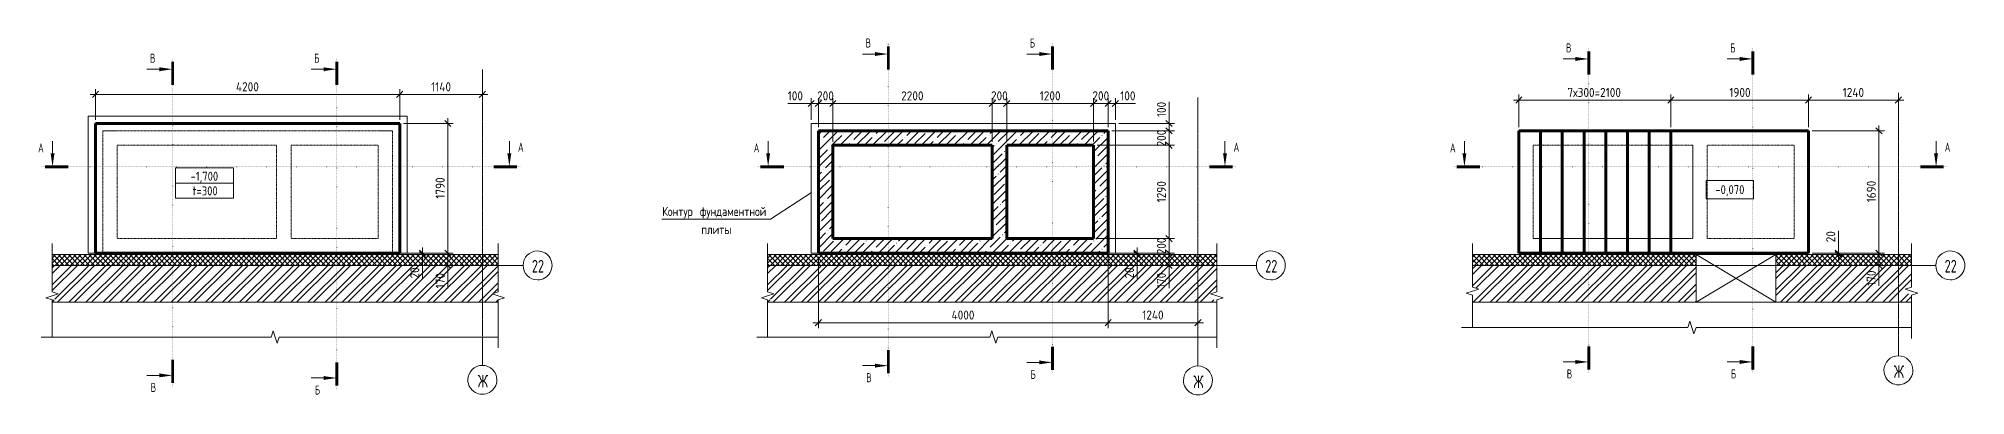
# Model space of a CAD drawing. Header units: millimetres. Extents: x -35166 to 26009, y -4005 to 79300.
# Drawn here: x -35166 to -8568, y 74367 to 79300 of the extents above.
import ezdxf

# ---------------------------------------------------------------- set-up
doc = ezdxf.new("R2010")
doc.units = ezdxf.units.MM
for name, pattern in [('01 Штриховая _4 мм_', [6, 3.5, -2.5]), ('02 Штрихпунктирная _20 мм_', [25, 20, -2.5, 0, -2.5]), ('04 Пунктир 10мм', [10, 0, -10])]:
    doc.linetypes.add(name, pattern=pattern)
for name, color, linetype, lineweight in [('AA_Dim', 7, 'Continuous', 9), ('AA_Dim-50', 7, 'Continuous', 9), ('AA_Oformlenie', 7, 'Continuous', 9), ('AA_Razrez', 7, 'Continuous', 9), ('AA_Vinoska', 7, 'Continuous', 9), ('AA_Visotnaya otmetka', 7, 'Continuous', 9), ('AF_Stena', 7, 'Continuous', 9), ('Оси', 7, 'Continuous', 9)]:
    doc.layers.add(name, color=color, linetype=linetype, lineweight=lineweight)
for name, color, linetype, lineweight, true_color in [('AF_Okno', 7, 'Continuous', 20, 0xff9d3c), ('AF_Perekritie', 7, 'Continuous', 60, 0x006a35), ('AF_Perekritie_Опалубка', 7, 'Continuous', 60, 0x006a35), ('AF_Stena_Опалубка', 7, 'Continuous', 20, 0x0063c6), ('KR_Fundament', 7, 'Continuous', 20, 0x804000)]:
    doc.layers.add(name, color=color, linetype=linetype, lineweight=lineweight, true_color=true_color)
doc.styles.add('GOST Common', font='GOST_Common.ttf', dxfattribs={"width": 0.85, "height": 125})
doc.styles.add('ISOCPEUR', font='isocpeur.TTF', dxfattribs={"width": 0.7, "height": 125})
doc.styles.add('ISOCPEUR_1', font='isocpeur.TTF', dxfattribs={"width": 0.9, "height": 125})
doc.styles.add('ISOCPEUR_2', font='isocpeur.TTF', dxfattribs={"width": 0.85, "height": 125})
doc.styles.add('ISOCPEUR_3', font='isocpeur.TTF', dxfattribs={"width": 0.7, "height": 175})
doc.dimstyles.new('00_Точн_3_знака__прозр_', dxfattribs={"dimscale": 304.8, "dimtxt": 125.344371, "dimasz": 0.278871, "dimexe": 0.246063, "dimexo": 0.164042, "dimgap": 0.016404, "dimtad": 1, "dimdec": 3, "dimrnd": 0.001, "dimdsep": 46, "dimtxsty": 'ISOCPEUR_1', "dimblk1": 'OBLIQUE', "dimblk2": 'OBLIQUE', "dimsah": 1, "dimcen": 0.09, "dimdle": 0.246063, "dimazin": 0, "dimtfac": 1, "dimtdec": 4, "dimtix": 1, "dimtmove": 1, "dimatfit": 3, "dimfxl": 1, "dimtvp": 1, "dimtolj": 1, "dimtzin": 0, "dimlwd": 18, "dimlwe": 18, "dimarcsym": 2})
doc.dimstyles.new('00_Точн_3_знака__прозр__1', dxfattribs={"dimscale": 304.8, "dimtxt": 125.344371, "dimasz": 0.278871, "dimexe": 0.246063, "dimexo": 0.164042, "dimgap": 0.016404, "dimtad": 1, "dimdec": 3, "dimrnd": 0.001, "dimdsep": 46, "dimtxsty": 'ISOCPEUR_1', "dimblk1": 'OBLIQUE', "dimblk2": 'OBLIQUE', "dimsah": 1, "dimcen": 0.09, "dimdle": 0.246063, "dimazin": 0, "dimtfac": 1, "dimtdec": 4, "dimtix": 1, "dimtmove": 0, "dimatfit": 3, "dimfxl": 1, "dimtvp": 1, "dimtolj": 1, "dimtzin": 0, "dimlwd": 18, "dimlwe": 18, "dimarcsym": 2})
pattern_1 = [(45, (-54556.73, 0), (-112.2532, 112.2532), []), (45, (-54444.48, 0), (-112.2532, 112.2532), [198.438, -39.688, 1.676, -38.011])]

msp = doc.modelspace()

# ---------------------------------------------------------------- texts
at = {"layer": 'AA_Razrez', "char_height": 125, "attachment_point": 1, "style": 'ISOCPEUR'}
for s, insert, width in [('\\fISOCPEUR|b0|i0|c204|p34|;\\W.7;В', (-23748.9193, 79299.8289), 84.177187), ('\\fISOCPEUR|b0|i0|c204|p34|;\\W.7;Б', (-21482.9535, 79299.8289), 84.177187), ('\\fISOCPEUR|b0|i0|c204|p34|;\\W.7;В', (-33627.0835, 79090.2454), 84.177187), ('\\fISOCPEUR|b0|i0|c204|p34|;\\W.7;Б', (-31361.1176, 79090.2454), 84.177187), ('\\fISOCPEUR|b0|i0|c204|p34|;\\W.7;В', (-14080.1588, 79232.5509), 84.177187), ('\\fISOCPEUR|b0|i0|c204|p34|;\\W.7;Б', (-11814.193, 79232.5509), 84.177187), ('\\fISOCPEUR|b0|i0|c204|p34|;\\W.7;А', (-35172.6287, 77850.2412), 95.400812), ('\\fISOCPEUR|b0|i0|c204|p34|;\\W.7;А', (-28548.5559, 77859.8283), 95.400812), ('\\fISOCPEUR|b0|i0|c204|p34|;\\W.7;А', (-25294.4646, 77850.2412), 95.400812), ('\\fISOCPEUR|b0|i0|c204|p34|;\\W.7;А', (-18670.3918, 77859.8283), 95.400812), ('\\fISOCPEUR|b0|i0|c204|p34|;\\W.7;А', (-15683.5167, 77850.2412), 95.400812), ('\\fISOCPEUR|b0|i0|c204|p34|;\\W.7;А', (-8854.3634, 77859.8283), 95.400812), ('\\fISOCPEUR|b0|i0|c204|p34|;\\W.7;В', (-33617.4964, 74540.515), 84.177187), ('\\fISOCPEUR|b0|i0|c204|p34|;\\W.7;Б', (-31351.5305, 74505.1387), 84.177187), ('\\fISOCPEUR|b0|i0|c204|p34|;\\W.7;В', (-23739.3323, 74675.44), 84.177187), ('\\fISOCPEUR|b0|i0|c204|p34|;\\W.7;Б', (-21473.3664, 74720.5124), 84.177187), ('\\fISOCPEUR|b0|i0|c204|p34|;\\W.7;В', (-14070.5718, 74727.0044), 84.177187), ('\\fISOCPEUR|b0|i0|c204|p34|;\\W.7;Б', (-11804.6059, 74727.0044), 84.177187)]:
    msp.add_mtext(s, dxfattribs=dict(at, insert=insert, width=width))
at = {"layer": 'AA_Vinoska', "char_height": 125, "attachment_point": 1}
for s, insert, width, style in [('-1,700', (-33068.2533, 77458.9434), 477.004062, 'ISOCPEUR_2'), ('t=300', (-33039.8783, 77257.0996), 446.339516, 'ISOCPEUR_2'), ('Контур', (-26556.8757, 76972.3692), 586.033562, 'GOST Common'), ('\\fGOST Common|b0|i0|c204|p34|;\\W.85; ', (-26073.3496, 76972.3692), 44.293234, 'GOST Common'), ('фундаментной', (-26036.8041, 76972.3692), 1172.067125, 'GOST Common'), ('плиты', (-26017.1257, 76722.3692), 494.039922, 'GOST Common')]:
    msp.add_mtext(s, dxfattribs=dict(at, insert=insert, width=width, style=style))
at = {"layer": 'AA_Visotnaya otmetka', "color": 7, "true_color": 0xffffff, "insert": (-12020.1598, 77273.986), "char_height": 125, "width": 479.798668, "attachment_point": 1, "line_spacing_factor": 1.135194, "style": 'ISOCPEUR_2'}
msp.add_mtext('-0,070', dxfattribs=at)
at = {"layer": 'Оси', "char_height": 175, "attachment_point": 1, "style": 'ISOCPEUR_3'}
for s, insert, width in [('22', (-28356.1852, 76241.257), 207.637062), ('22', (-18233.9324, 76241.257), 207.637062), ('22', (-8854.5032, 76241.257), 207.637062), ('\\fISOCPEUR|b0|i0|c204|p34|;\\W.7;Ж', (-9556.7717, 74783.267), 148.713031), ('\\fISOCPEUR|b0|i0|c204|p34|;\\W.7;Ж', (-29103.6963, 74651.7402), 148.713031), ('\\fISOCPEUR|b0|i0|c204|p34|;\\W.7;Ж', (-19225.5322, 74644.3115), 148.713031)]:
    msp.add_mtext(s, dxfattribs=dict(at, insert=insert, width=width))

# ---------------------------------------------------------------- blocks, each defined once
blk = doc.blocks.new('011_ЛинияОбрыва _ЭлУзла_Линия_ - Тип 1-3864714-План ФПм на отм_ -1_700 Опл')
at = {"layer": 'AA_Oformlenie'}
for p, q in [((0, 0), (514, 0)), ((625, 0), (1138, 0))]:
    blk.add_line(p, q, dxfattribs=at)
blk = doc.blocks.new('011_ЛинияОбрыва _ЭлУзла_Линия_ - Тип 1-3864914-План ФПм на отм_ -1_700 Опл')
at = {"layer": 'AA_Oformlenie'}
for p, q in [((0, 0), (3025, 0)), ((3136, 0), (6160, 0))]:
    blk.add_line(p, q, dxfattribs=at)
blk = doc.blocks.new('011_ЛинияОбрыва _ЭлУзла_Линия_ - Тип 1-3864824-План ФПм на отм_ -1_700 Опл')
at = {"layer": 'AA_Oformlenie'}
for p, q in [((0, 0), (514, 0)), ((625, 0), (1138, 0))]:
    blk.add_line(p, q, dxfattribs=at)
blk = doc.blocks.new('011_ЛинияОбрыва _ЭлУзла_Линия_ - Тип 1-3863810-План СТм на отм_ -1_700 Опл')
at = {"layer": 'AA_Oformlenie'}
for p, q in [((0, 0), (515, 0)), ((626, 0), (1140, 0))]:
    blk.add_line(p, q, dxfattribs=at)
blk = doc.blocks.new('011_ЛинияОбрыва _ЭлУзла_Линия_ - Тип 1-3863782-План СТм на отм_ -1_700 Опл')
at = {"layer": 'AA_Oformlenie'}
for p, q in [((0, 0), (3065, 0)), ((3176, 0), (6200, 0))]:
    blk.add_line(p, q, dxfattribs=at)
blk = doc.blocks.new('011_ЛинияОбрыва _ЭлУзла_Линия_ - Тип 1-3863862-План СТм на отм_ -1_700 Опл')
at = {"layer": 'AA_Oformlenie'}
for p, q in [((0, 0), (515, 0)), ((626, 0), (1140, 0))]:
    blk.add_line(p, q, dxfattribs=at)
blk = doc.blocks.new('231_Отверстие прямоугольное _Окно_Стена_ - Проем сущ_-3860310-План на отм_ 0_000 Опл')
at = {"layer": 'AA_Oformlenie', "lineweight": 20}
for p, q in [((675, 330), (-425, 330)), ((-425, 330), (-425, -330)), ((-425, -330), (-425, 330)), ((-425, 330), (675, 330)), ((675, -330), (-425, 330)), ((-425, -330), (675, 330)), ((675, -330), (675, 330)), ((675, -330), (675, 330)), ((-425, -330), (675, -330)), ((675, -330), (-425, -330))]:
    blk.add_line(p, q, dxfattribs=at)
at = {"layer": 'AF_Okno', "color": 7}
for p, q in [((-205, 330), (675, 330)), ((455, -330), (-425, -330))]:
    blk.add_line(p, q, dxfattribs=at)
blk = doc.blocks.new('Ktcnybwf - Лестница-3686718-План на отм_ 0_000 Опл')
at = {"layer": 'AF_Perekritie'}
for p, q in [((-34280, 78025), (-34080, 78025)), ((-34280, 76335), (-34280, 78025)), ((-32480, 78025), (-34080, 78025)), ((-33980, 76335), (-33980, 78025)), ((-33680, 76335), (-33680, 78025)), ((-33380, 76335), (-33380, 78025)), ((-33080, 76335), (-33080, 78025)), ((-32780, 76335), (-32780, 78025)), ((-32480, 78025), (-32180, 78025)), ((-32480, 78025), (-32480, 76335)), ((-32180, 78025), (-31880, 78025)), ((-32180, 76335), (-32180, 78025)), ((-34080, 76335), (-34280, 76335)), ((-34080, 76335), (-32480, 76335)), ((-32180, 76335), (-32480, 76335)), ((-31880, 76335), (-32180, 76335))]:
    blk.add_line(p, q, dxfattribs=at)
blk = doc.blocks.new('011_ЛинияОбрыва _ЭлУзла_Линия_ - Тип 1-3861421-План на отм_ 0_000 Опл')
at = {"layer": 'AA_Oformlenie'}
for p, q in [((0, 0), (449, 0)), ((561, 0), (1008, 0))]:
    blk.add_line(p, q, dxfattribs=at)
blk = doc.blocks.new('011_ЛинияОбрыва _ЭлУзла_Линия_ - Тип 1-3861239-План на отм_ 0_000 Опл')
at = {"layer": 'AA_Oformlenie'}
for p, q in [((0, 0), (2975, 0)), ((3086, 0), (6060, 0))]:
    blk.add_line(p, q, dxfattribs=at)
blk = doc.blocks.new('011_ЛинияОбрыва _ЭлУзла_Линия_ - Тип 1-3861461-План на отм_ 0_000 Опл')
at = {"layer": 'AA_Oformlenie'}
for p, q in [((0, 0), (449, 0)), ((561, 0), (1008, 0))]:
    blk.add_line(p, q, dxfattribs=at)
blk = doc.blocks.new('Разрез - Номер узла_ сзади-394133-План ФПм на отм_ -1_700 Опл')
at = {"layer": 'AA_Razrez'}
for points in [[(7.33, 0.4), (7.33, -0.39), (0.87, -0.39), (0.87, 0.4)], [(3.5, -3.53), (2.5, -3.53), (3, 0)]]:
    blk.add_hatch(color=256, dxfattribs=at).paths.add_polyline_path(points)
for p, q in [((2.5, -3.53), (3.5, -3.53)), ((3, -3), (3, -7.1))]:
    blk.add_line(p, q, dxfattribs=at)
blk = doc.blocks.new('Разрез - Номер узла_ спереди-394134-План ФПм на отм_ -1_700 Опл')
at = {"layer": 'AA_Razrez'}
for points in [[(7.33, 0.4), (7.33, -0.39), (0.87, -0.39), (0.87, 0.4)], [(3.5, -3.53), (2.5, -3.53), (3, 0)]]:
    blk.add_hatch(color=256, dxfattribs=at).paths.add_polyline_path(points)
for p, q in [((2.5, -3.53), (3.5, -3.53)), ((3, -3), (3, -7.1))]:
    blk.add_line(p, q, dxfattribs=at)
blk = doc.blocks.new('DIMBLOCK1-План ФПм на отм_ -1_700 Опл')
at = {"layer": 'AA_Dim-50', "color": 30, "lineweight": 30, "true_color": 0xff8000, "transparency": 16777216}
for p, q in [((-29517, 76335), (-29559, 76377)), ((-29517, 76165), (-29559, 76207)), ((-29517, 76335), (-29474, 76292)), ((-29517, 76165), (-29474, 76122))]:
    blk.add_line(p, q, dxfattribs=at)
at = {"layer": 'AA_Dim-50', "color": 30, "lineweight": 18, "true_color": 0xff8000, "transparency": 16777216}
for p, q in [((-30130, 76335), (-29442, 76335)), ((-29517, 76335), (-30130, 76335)), ((-29527, 76165), (-29442, 76165)), ((-29517, 76165), (-29527, 76165)), ((-29517, 76090), (-29517, 76335)), ((-29517, 76108), (-29517, 76250)), ((-29517, 75847), (-29517, 76108))]:
    blk.add_line(p, q, dxfattribs=at)
at = {"layer": 'AA_Dim-50', "color": 0, "lineweight": 18, "transparency": 16777216, "insert": (-29685, 75847), "char_height": 125, "width": 252.58, "attachment_point": 1, "rotation": 90, "line_spacing_factor": 1.135194, "style": 'ISOCPEUR_1'}
blk.add_mtext('170', dxfattribs=at)
blk = doc.blocks.new('_Oblique')
at = {"color": 0, "linetype": 'ByBlock', "lineweight": -2}
blk.add_line((-0.5, -0.5), (0.5, 0.5), dxfattribs=at)
blk = doc.blocks.new('DIMBLOCK2-План ФПм на отм_ -1_700 Опл')
at = {"layer": 'AA_Dim-50', "color": 30, "lineweight": 18, "true_color": 0xff8000, "transparency": 16777216}
for p, q in [((-30130, 78125), (-29442, 78125)), ((-29517, 78125), (-30130, 78125)), ((-29517, 76335), (-29517, 78200)), ((-30130, 76335), (-29442, 76335)), ((-29517, 76335), (-30130, 76335))]:
    blk.add_line(p, q, dxfattribs=at)
at = {"layer": 'AA_Dim-50', "color": 30, "lineweight": 30, "true_color": 0xff8000, "transparency": 16777216}
for p, q in [((-29517, 78125), (-29559, 78167)), ((-29517, 78125), (-29474, 78082)), ((-29517, 76335), (-29559, 76377)), ((-29517, 76335), (-29474, 76292))]:
    blk.add_line(p, q, dxfattribs=at)
at = {"layer": 'AA_Dim-50', "color": 0, "lineweight": 18, "transparency": 16777216, "insert": (-29685, 77086), "char_height": 125, "width": 346.23, "attachment_point": 1, "rotation": 90, "line_spacing_factor": 1.135194, "style": 'ISOCPEUR_1'}
blk.add_mtext('1790', dxfattribs=at)
blk = doc.blocks.new('DIMBLOCK3-План ФПм на отм_ -1_700 Опл')
at = {"layer": 'AA_Dim-50', "color": 30, "lineweight": 30, "true_color": 0xff8000, "transparency": 16777216}
for p, q in [((-30180, 78527), (-30223, 78485)), ((-30180, 78527), (-30138, 78570)), ((-29040, 78527), (-29083, 78485)), ((-29040, 78527), (-28998, 78570))]:
    blk.add_line(p, q, dxfattribs=at)
at = {"layer": 'AA_Dim-50', "color": 30, "lineweight": 18, "true_color": 0xff8000, "transparency": 16777216}
for p, q in [((-30180, 78175), (-30180, 78602)), ((-28965, 78527), (-30180, 78527)), ((-30180, 78527), (-30180, 78175)), ((-29040, 78517), (-29040, 78602)), ((-29040, 78527), (-29040, 78517))]:
    blk.add_line(p, q, dxfattribs=at)
at = {"layer": 'AA_Dim-50', "color": 0, "lineweight": 18, "transparency": 16777216, "insert": (-29747, 78695), "char_height": 125, "width": 329.21, "attachment_point": 1, "line_spacing_factor": 1.135194, "style": 'ISOCPEUR_1'}
blk.add_mtext('1140', dxfattribs=at)
blk = doc.blocks.new('DIMBLOCK4-План ФПм на отм_ -1_700 Опл')
at = {"layer": 'AA_Dim-50', "color": 30, "lineweight": 18, "true_color": 0xff8000, "transparency": 16777216}
for p, q in [((-30180, 78527), (-34455, 78527)), ((-34380, 78175), (-34380, 78602)), ((-34380, 78527), (-34380, 78175)), ((-30180, 78175), (-30180, 78602)), ((-30180, 78527), (-30180, 78175))]:
    blk.add_line(p, q, dxfattribs=at)
at = {"layer": 'AA_Dim-50', "color": 30, "lineweight": 30, "true_color": 0xff8000, "transparency": 16777216}
for p, q in [((-34380, 78527), (-34423, 78485)), ((-34380, 78527), (-34338, 78570)), ((-30180, 78527), (-30223, 78485)), ((-30180, 78527), (-30138, 78570))]:
    blk.add_line(p, q, dxfattribs=at)
at = {"layer": 'AA_Dim-50', "color": 0, "lineweight": 18, "transparency": 16777216, "insert": (-32441, 78695), "char_height": 125, "width": 385.97, "attachment_point": 1, "line_spacing_factor": 1.135194, "style": 'ISOCPEUR_1'}
blk.add_mtext('4200', dxfattribs=at)
blk = doc.blocks.new('DIMBLOCK5-План ФПм на отм_ -1_700 Опл')
at = {"layer": 'AA_Dim-50', "color": 30, "lineweight": 30, "true_color": 0xff8000, "transparency": 16777216}
for p, q in [((-29867, 76335), (-29909, 76377)), ((-29867, 76315), (-29909, 76357)), ((-29867, 76335), (-29824, 76292)), ((-29867, 76315), (-29824, 76272))]:
    blk.add_line(p, q, dxfattribs=at)
at = {"layer": 'AA_Dim-50', "color": 30, "lineweight": 18, "true_color": 0xff8000, "transparency": 16777216}
for p, q in [((-29867, 76240), (-29867, 76410)), ((-30130, 76335), (-29792, 76335)), ((-29867, 76335), (-30130, 76335)), ((-29877, 76315), (-29792, 76315)), ((-29867, 76315), (-29877, 76315)), ((-29867, 76191), (-29867, 76325)), ((-29867, 75984), (-29867, 76191))]:
    blk.add_line(p, q, dxfattribs=at)
at = {"layer": 'AA_Dim-50', "color": 0, "lineweight": 18, "transparency": 16777216, "insert": (-30035, 75984), "char_height": 125, "width": 187.31, "attachment_point": 1, "rotation": 90, "line_spacing_factor": 1.135194, "style": 'ISOCPEUR_1'}
blk.add_mtext('20', dxfattribs=at)
blk = doc.blocks.new('042_М_ФундПлиты_ТолщинаОтметка - 042_М_ФундПлиты_ТолщинаОтметка-647274-План ФПм на отм_ -1_700 Опл')
at = {"layer": 'AA_Vinoska'}
for p, q in [((8, 4.17), (-8, 4.17)), ((-8, 4.17), (-8, 0)), ((8, 0), (-8, 0)), ((-8, 0), (-8, -4.17)), ((-8, 0), (8, 0)), ((8, 0), (8, 4.17)), ((8, -4.17), (8, 0)), ((-8, -4.17), (8, -4.17))]:
    blk.add_line(p, q, dxfattribs=at)
blk = doc.blocks.new('Ось сетки - d_4мм-2765513-План ФПм на отм_ -1_700 Опл')
at = {"layer": 'Оси', "color": 12, "true_color": 0xc80000}
for start, end in [(360, 180), (360, 180), (180, 360), (180, 360)]:
    blk.add_arc((0, 0), 4, start, end, dxfattribs=at)
blk = doc.blocks.new('Разрез - Номер узла_ сзади-394133-План СТм на отм_ -1_700 Опл')
at = {"layer": 'AA_Razrez'}
for points in [[(7.33, 0.4), (7.33, -0.39), (0.87, -0.39), (0.87, 0.4)], [(3.5, -3.53), (2.5, -3.53), (3, 0)]]:
    blk.add_hatch(color=256, dxfattribs=at).paths.add_polyline_path(points)
for p, q in [((2.5, -3.53), (3.5, -3.53)), ((3, -3), (3, -7.1))]:
    blk.add_line(p, q, dxfattribs=at)
blk = doc.blocks.new('Разрез - Номер узла_ спереди-394134-План СТм на отм_ -1_700 Опл')
at = {"layer": 'AA_Razrez'}
for points in [[(7.33, 0.4), (7.33, -0.39), (0.87, -0.39), (0.87, 0.4)], [(3.5, -3.53), (2.5, -3.53), (3, 0)]]:
    blk.add_hatch(color=256, dxfattribs=at).paths.add_polyline_path(points)
for p, q in [((2.5, -3.53), (3.5, -3.53)), ((3, -3), (3, -7.1))]:
    blk.add_line(p, q, dxfattribs=at)
blk = doc.blocks.new('DIMBLOCK6-План СТм на отм_ -1_700 Опл')
at = {"layer": 'AA_Dim-50', "color": 30, "lineweight": 30, "true_color": 0xff8000, "transparency": 16777216}
for p, q in [((-19561, 76335), (-19604, 76377)), ((-19561, 76165), (-19604, 76207)), ((-19561, 76335), (-19519, 76292)), ((-19561, 76165), (-19519, 76122))]:
    blk.add_line(p, q, dxfattribs=at)
at = {"layer": 'AA_Dim-50', "color": 30, "lineweight": 18, "true_color": 0xff8000, "transparency": 16777216}
for p, q in [((-20352, 76335), (-19486, 76335)), ((-19561, 76335), (-20352, 76335)), ((-19571, 76165), (-19486, 76165)), ((-19561, 76165), (-19571, 76165)), ((-19561, 76090), (-19561, 76335)), ((-19561, 76112), (-19561, 76250)), ((-19561, 75851), (-19561, 76112))]:
    blk.add_line(p, q, dxfattribs=at)
at = {"layer": 'AA_Dim-50', "color": 0, "lineweight": 18, "transparency": 16777216, "insert": (-19729, 75851), "char_height": 125, "width": 252.58, "attachment_point": 1, "rotation": 90, "line_spacing_factor": 1.135194, "style": 'ISOCPEUR_1'}
blk.add_mtext('170', dxfattribs=at)
blk = doc.blocks.new('DIMBLOCK7-План СТм на отм_ -1_700 Опл')
at = {"layer": 'AA_Dim-50', "color": 30, "lineweight": 18, "true_color": 0xff8000, "transparency": 16777216}
for p, q in [((-20552, 76535), (-19486, 76535)), ((-19561, 76535), (-20552, 76535)), ((-19561, 76335), (-19561, 76535)), ((-20352, 76335), (-19486, 76335)), ((-19561, 76335), (-20352, 76335))]:
    blk.add_line(p, q, dxfattribs=at)
at = {"layer": 'AA_Dim-50', "color": 30, "lineweight": 30, "true_color": 0xff8000, "transparency": 16777216}
for p, q in [((-19561, 76535), (-19604, 76577)), ((-19561, 76335), (-19604, 76377)), ((-19561, 76535), (-19519, 76492)), ((-19561, 76335), (-19519, 76292))]:
    blk.add_line(p, q, dxfattribs=at)
at = {"layer": 'AA_Dim-50', "color": 0, "lineweight": 18, "transparency": 16777216, "insert": (-19729, 76318), "char_height": 125, "width": 280.96, "attachment_point": 1, "rotation": 90, "line_spacing_factor": 1.135194, "style": 'ISOCPEUR_1'}
blk.add_mtext('200', dxfattribs=at)
blk = doc.blocks.new('DIMBLOCK8-План СТм на отм_ -1_700 Опл')
at = {"layer": 'AA_Dim-50', "color": 30, "lineweight": 18, "true_color": 0xff8000, "transparency": 16777216}
for p, q in [((-20552, 77825), (-19486, 77825)), ((-19561, 77825), (-20552, 77825)), ((-19561, 76535), (-19561, 77825)), ((-20552, 76535), (-19486, 76535)), ((-19561, 76535), (-20552, 76535))]:
    blk.add_line(p, q, dxfattribs=at)
at = {"layer": 'AA_Dim-50', "color": 30, "lineweight": 30, "true_color": 0xff8000, "transparency": 16777216}
for p, q in [((-19561, 77825), (-19604, 77867)), ((-19561, 77825), (-19519, 77782)), ((-19561, 76535), (-19604, 76577)), ((-19561, 76535), (-19519, 76492))]:
    blk.add_line(p, q, dxfattribs=at)
at = {"layer": 'AA_Dim-50', "color": 0, "lineweight": 18, "transparency": 16777216, "insert": (-19729, 77036), "char_height": 125, "width": 346.23, "attachment_point": 1, "rotation": 90, "line_spacing_factor": 1.135194, "style": 'ISOCPEUR_1'}
blk.add_mtext('1290', dxfattribs=at)
blk = doc.blocks.new('DIMBLOCK9-План СТм на отм_ -1_700 Опл')
at = {"layer": 'AA_Dim-50', "color": 30, "lineweight": 18, "true_color": 0xff8000, "transparency": 16777216}
for p, q in [((-20352, 78025), (-19486, 78025)), ((-19561, 78025), (-20352, 78025)), ((-19561, 77825), (-19561, 78025)), ((-20552, 77825), (-19486, 77825)), ((-19561, 77825), (-20552, 77825))]:
    blk.add_line(p, q, dxfattribs=at)
at = {"layer": 'AA_Dim-50', "color": 30, "lineweight": 30, "true_color": 0xff8000, "transparency": 16777216}
for p, q in [((-19561, 78025), (-19604, 78067)), ((-19561, 78025), (-19519, 77982)), ((-19561, 77825), (-19604, 77867)), ((-19561, 77825), (-19519, 77782))]:
    blk.add_line(p, q, dxfattribs=at)
at = {"layer": 'AA_Dim-50', "color": 0, "lineweight": 18, "transparency": 16777216, "insert": (-19729, 77808), "char_height": 125, "width": 280.96, "attachment_point": 1, "rotation": 90, "line_spacing_factor": 1.135194, "style": 'ISOCPEUR_1'}
blk.add_mtext('200', dxfattribs=at)
blk = doc.blocks.new('DIMBLOCK10-План СТм на отм_ -1_700 Опл')
at = {"layer": 'AA_Dim-50', "color": 30, "lineweight": 18, "true_color": 0xff8000, "transparency": 16777216}
for p, q in [((-19561, 78424), (-19561, 78164)), ((-20352, 78025), (-19486, 78025)), ((-19561, 78025), (-20352, 78025)), ((-20252, 78125), (-19486, 78125)), ((-19561, 78125), (-20252, 78125)), ((-19561, 78025), (-19561, 78200)), ((-19561, 78164), (-19561, 78075))]:
    blk.add_line(p, q, dxfattribs=at)
at = {"layer": 'AA_Dim-50', "color": 30, "lineweight": 30, "true_color": 0xff8000, "transparency": 16777216}
for p, q in [((-19561, 78125), (-19604, 78167)), ((-19561, 78025), (-19604, 78067)), ((-19561, 78125), (-19519, 78082)), ((-19561, 78025), (-19519, 77982))]:
    blk.add_line(p, q, dxfattribs=at)
at = {"layer": 'AA_Dim-50', "color": 0, "lineweight": 18, "transparency": 16777216, "insert": (-19729, 78214), "char_height": 125, "width": 252.58, "attachment_point": 1, "rotation": 90, "line_spacing_factor": 1.135194, "style": 'ISOCPEUR_1'}
blk.add_mtext('100', dxfattribs=at)
blk = doc.blocks.new('DIMBLOCK11-План СТм на отм_ -1_700 Опл')
at = {"layer": 'AA_Dim-50', "color": 30, "lineweight": 18, "true_color": 0xff8000, "transparency": 16777216}
for p, q in [((-20402, 78075), (-20402, 78477)), ((-20302, 78175), (-20302, 78477)), ((-20227, 78402), (-20402, 78402)), ((-20402, 78402), (-20402, 78075)), ((-20285, 78402), (-20352, 78402)), ((-20302, 78402), (-20302, 78175)), ((-20025, 78402), (-20285, 78402))]:
    blk.add_line(p, q, dxfattribs=at)
at = {"layer": 'AA_Dim-50', "color": 30, "lineweight": 30, "true_color": 0xff8000, "transparency": 16777216}
for p, q in [((-20402, 78402), (-20444, 78359)), ((-20402, 78402), (-20359, 78444)), ((-20302, 78402), (-20344, 78359)), ((-20302, 78402), (-20259, 78444))]:
    blk.add_line(p, q, dxfattribs=at)
at = {"layer": 'AA_Dim-50', "color": 0, "lineweight": 18, "transparency": 16777216, "insert": (-20235, 78570), "char_height": 125, "width": 252.58, "attachment_point": 1, "line_spacing_factor": 1.135194, "style": 'ISOCPEUR_1'}
blk.add_mtext('100', dxfattribs=at)
blk = doc.blocks.new('DIMBLOCK12-План СТм на отм_ -1_700 Опл')
at = {"layer": 'AA_Dim-50', "color": 30, "lineweight": 18, "true_color": 0xff8000, "transparency": 16777216}
for p, q in [((-20602, 77875), (-20602, 78477)), ((-20402, 78075), (-20402, 78477)), ((-20402, 78402), (-20602, 78402)), ((-20602, 78402), (-20602, 77875)), ((-20402, 78402), (-20402, 78075))]:
    blk.add_line(p, q, dxfattribs=at)
at = {"layer": 'AA_Dim-50', "color": 30, "lineweight": 30, "true_color": 0xff8000, "transparency": 16777216}
for p, q in [((-20602, 78402), (-20644, 78359)), ((-20602, 78402), (-20559, 78444)), ((-20402, 78402), (-20444, 78359)), ((-20402, 78402), (-20359, 78444))]:
    blk.add_line(p, q, dxfattribs=at)
at = {"layer": 'AA_Dim-50', "color": 0, "lineweight": 18, "transparency": 16777216, "insert": (-20619, 78570), "char_height": 125, "width": 280.96, "attachment_point": 1, "line_spacing_factor": 1.135194, "style": 'ISOCPEUR_1'}
blk.add_mtext('200', dxfattribs=at)
blk = doc.blocks.new('DIMBLOCK13-План СТм на отм_ -1_700 Опл')
at = {"layer": 'AA_Dim-50', "color": 30, "lineweight": 18, "true_color": 0xff8000, "transparency": 16777216}
for p, q in [((-21802, 77875), (-21802, 78477)), ((-20602, 77875), (-20602, 78477)), ((-20602, 78402), (-21802, 78402)), ((-21802, 78402), (-21802, 77875)), ((-20602, 78402), (-20602, 77875))]:
    blk.add_line(p, q, dxfattribs=at)
at = {"layer": 'AA_Dim-50', "color": 30, "lineweight": 30, "true_color": 0xff8000, "transparency": 16777216}
for p, q in [((-21802, 78402), (-21844, 78359)), ((-21802, 78402), (-21759, 78444)), ((-20602, 78402), (-20644, 78359)), ((-20602, 78402), (-20559, 78444))]:
    blk.add_line(p, q, dxfattribs=at)
at = {"layer": 'AA_Dim-50', "color": 0, "lineweight": 18, "transparency": 16777216, "insert": (-21346, 78570), "char_height": 125, "width": 346.23, "attachment_point": 1, "line_spacing_factor": 1.135194, "style": 'ISOCPEUR_1'}
blk.add_mtext('1200', dxfattribs=at)
blk = doc.blocks.new('DIMBLOCK14-План СТм на отм_ -1_700 Опл')
at = {"layer": 'AA_Dim-50', "color": 30, "lineweight": 18, "true_color": 0xff8000, "transparency": 16777216}
for p, q in [((-22002, 77871), (-22002, 78477)), ((-21802, 77875), (-21802, 78477)), ((-21802, 78402), (-22002, 78402)), ((-22002, 78402), (-22002, 77871)), ((-21802, 78402), (-21802, 77875))]:
    blk.add_line(p, q, dxfattribs=at)
at = {"layer": 'AA_Dim-50', "color": 30, "lineweight": 30, "true_color": 0xff8000, "transparency": 16777216}
for p, q in [((-22002, 78402), (-22044, 78359)), ((-22002, 78402), (-21959, 78444)), ((-21802, 78402), (-21844, 78359)), ((-21802, 78402), (-21759, 78444))]:
    blk.add_line(p, q, dxfattribs=at)
at = {"layer": 'AA_Dim-50', "color": 0, "lineweight": 18, "transparency": 16777216, "insert": (-22019, 78570), "char_height": 125, "width": 280.96, "attachment_point": 1, "line_spacing_factor": 1.135194, "style": 'ISOCPEUR_1'}
blk.add_mtext('200', dxfattribs=at)
blk = doc.blocks.new('DIMBLOCK15-План СТм на отм_ -1_700 Опл')
at = {"layer": 'AA_Dim-50', "color": 30, "lineweight": 18, "true_color": 0xff8000, "transparency": 16777216}
for p, q in [((-24202, 77871), (-24202, 78477)), ((-22002, 77871), (-22002, 78477)), ((-22002, 78402), (-24202, 78402)), ((-24202, 78402), (-24202, 77871)), ((-22002, 78402), (-22002, 77871))]:
    blk.add_line(p, q, dxfattribs=at)
at = {"layer": 'AA_Dim-50', "color": 30, "lineweight": 30, "true_color": 0xff8000, "transparency": 16777216}
for p, q in [((-24202, 78402), (-24244, 78359)), ((-24202, 78402), (-24159, 78444)), ((-22002, 78402), (-22044, 78359)), ((-22002, 78402), (-21959, 78444))]:
    blk.add_line(p, q, dxfattribs=at)
at = {"layer": 'AA_Dim-50', "color": 0, "lineweight": 18, "transparency": 16777216, "insert": (-23258, 78570), "char_height": 125, "width": 374.61, "attachment_point": 1, "line_spacing_factor": 1.135194, "style": 'ISOCPEUR_1'}
blk.add_mtext('2200', dxfattribs=at)
blk = doc.blocks.new('DIMBLOCK16-План СТм на отм_ -1_700 Опл')
at = {"layer": 'AA_Dim-50', "color": 30, "lineweight": 18, "true_color": 0xff8000, "transparency": 16777216}
for p, q in [((-24402, 78075), (-24402, 78477)), ((-24202, 77871), (-24202, 78477)), ((-24202, 78402), (-24402, 78402)), ((-24402, 78402), (-24402, 78075)), ((-24202, 78402), (-24202, 77871))]:
    blk.add_line(p, q, dxfattribs=at)
at = {"layer": 'AA_Dim-50', "color": 30, "lineweight": 30, "true_color": 0xff8000, "transparency": 16777216}
for p, q in [((-24402, 78402), (-24444, 78359)), ((-24402, 78402), (-24359, 78444)), ((-24202, 78402), (-24244, 78359)), ((-24202, 78402), (-24159, 78444))]:
    blk.add_line(p, q, dxfattribs=at)
at = {"layer": 'AA_Dim-50', "color": 0, "lineweight": 18, "transparency": 16777216, "insert": (-24419, 78570), "char_height": 125, "width": 280.96, "attachment_point": 1, "line_spacing_factor": 1.135194, "style": 'ISOCPEUR_1'}
blk.add_mtext('200', dxfattribs=at)
blk = doc.blocks.new('DIMBLOCK17-План СТм на отм_ -1_700 Опл')
at = {"layer": 'AA_Dim-50', "color": 30, "lineweight": 18, "true_color": 0xff8000, "transparency": 16777216}
for p, q in [((-24502, 78175), (-24502, 78477)), ((-24402, 78075), (-24402, 78477)), ((-24825, 78402), (-24564, 78402)), ((-24402, 78402), (-24577, 78402)), ((-24564, 78402), (-24452, 78402)), ((-24502, 78402), (-24502, 78175)), ((-24402, 78402), (-24402, 78075))]:
    blk.add_line(p, q, dxfattribs=at)
at = {"layer": 'AA_Dim-50', "color": 30, "lineweight": 30, "true_color": 0xff8000, "transparency": 16777216}
for p, q in [((-24502, 78402), (-24544, 78359)), ((-24502, 78402), (-24459, 78444)), ((-24402, 78402), (-24444, 78359)), ((-24402, 78402), (-24359, 78444))]:
    blk.add_line(p, q, dxfattribs=at)
at = {"layer": 'AA_Dim-50', "color": 0, "lineweight": 18, "transparency": 16777216, "insert": (-24825, 78570), "char_height": 125, "width": 252.58, "attachment_point": 1, "line_spacing_factor": 1.135194, "style": 'ISOCPEUR_1'}
blk.add_mtext('100', dxfattribs=at)
blk = doc.blocks.new('010_Текст с выноской - Текст 2 строки-3858658-План СТм на отм_ -1_700 Опл')
at = {"layer": 'AA_Vinoska'}
blk.add_line((-15, 0), (15, 0), dxfattribs=at)
blk = doc.blocks.new('Ось сетки - d_4мм-2765513-План СТм на отм_ -1_700 Опл')
at = {"layer": 'Оси', "color": 12, "true_color": 0xc80000}
for start, end in [(360, 180), (360, 180), (180, 360), (180, 360)]:
    blk.add_arc((0, 0), 4, start, end, dxfattribs=at)
blk = doc.blocks.new('DIMBLOCK18-План СТм на отм_ -1_700 Опл')
at = {"layer": 'AA_Dim-50', "color": 30, "lineweight": 18, "true_color": 0xff8000, "transparency": 16777216}
for p, q in [((-24402, 76285), (-24402, 75298)), ((-24402, 75373), (-24402, 76285)), ((-20402, 76285), (-20402, 75298)), ((-20402, 75373), (-20402, 76285)), ((-24477, 75373), (-20402, 75373))]:
    blk.add_line(p, q, dxfattribs=at)
at = {"layer": 'AA_Dim-50', "color": 30, "lineweight": 30, "true_color": 0xff8000, "transparency": 16777216}
for p, q in [((-24402, 75373), (-24444, 75330)), ((-24402, 75373), (-24359, 75415)), ((-20402, 75373), (-20444, 75330)), ((-20402, 75373), (-20359, 75415))]:
    blk.add_line(p, q, dxfattribs=at)
at = {"layer": 'AA_Dim-50', "color": 0, "lineweight": 18, "transparency": 16777216, "insert": (-22563, 75541), "char_height": 125, "width": 385.97, "attachment_point": 1, "line_spacing_factor": 1.135194, "style": 'ISOCPEUR_1'}
blk.add_mtext('4000', dxfattribs=at)
blk = doc.blocks.new('DIMBLOCK19-План СТм на отм_ -1_700 Опл')
at = {"layer": 'AA_Dim-50', "color": 30, "lineweight": 18, "true_color": 0xff8000, "transparency": 16777216}
for p, q in [((-20402, 76285), (-20402, 75298)), ((-20402, 75373), (-20402, 76285)), ((-20402, 75373), (-19087, 75373)), ((-19162, 75383), (-19162, 75298)), ((-19162, 75373), (-19162, 75383))]:
    blk.add_line(p, q, dxfattribs=at)
at = {"layer": 'AA_Dim-50', "color": 30, "lineweight": 30, "true_color": 0xff8000, "transparency": 16777216}
for p, q in [((-20402, 75373), (-20444, 75330)), ((-20402, 75373), (-20359, 75415)), ((-19162, 75373), (-19204, 75330)), ((-19162, 75373), (-19119, 75415))]:
    blk.add_line(p, q, dxfattribs=at)
at = {"layer": 'AA_Dim-50', "color": 0, "lineweight": 18, "transparency": 16777216, "insert": (-19931, 75541), "char_height": 125, "width": 357.59, "attachment_point": 1, "line_spacing_factor": 1.135194, "style": 'ISOCPEUR_1'}
blk.add_mtext('1240', dxfattribs=at)
blk = doc.blocks.new('DIMBLOCK20-План СТм на отм_ -1_700 Опл')
at = {"layer": 'AA_Dim-50', "color": 30, "lineweight": 30, "true_color": 0xff8000, "transparency": 16777216}
for p, q in [((-20003, 76335), (-20045, 76377)), ((-20003, 76315), (-20045, 76357)), ((-20003, 76335), (-19960, 76292)), ((-20003, 76315), (-19960, 76272))]:
    blk.add_line(p, q, dxfattribs=at)
at = {"layer": 'AA_Dim-50', "color": 30, "lineweight": 18, "true_color": 0xff8000, "transparency": 16777216}
for p, q in [((-20003, 76410), (-20003, 76240)), ((-20352, 76335), (-19928, 76335)), ((-20003, 76335), (-20352, 76335)), ((-19993, 76315), (-20078, 76315)), ((-20003, 76190), (-20003, 76325)), ((-20003, 76315), (-19993, 76315)), ((-20003, 75984), (-20003, 76190))]:
    blk.add_line(p, q, dxfattribs=at)
at = {"layer": 'AA_Dim-50', "color": 0, "lineweight": 18, "transparency": 16777216, "insert": (-20170, 75984), "char_height": 125, "width": 187.31, "attachment_point": 1, "rotation": 90, "line_spacing_factor": 1.135194, "style": 'ISOCPEUR_1'}
blk.add_mtext('20', dxfattribs=at)
blk = doc.blocks.new('Разрез - Номер узла_ сзади-394133-План на отм_ 0_000 Опл')
at = {"layer": 'AA_Razrez'}
for points in [[(7.33, 0.4), (7.33, -0.39), (0.87, -0.39), (0.87, 0.4)], [(3.5, -3.53), (2.5, -3.53), (3, 0)]]:
    blk.add_hatch(color=256, dxfattribs=at).paths.add_polyline_path(points)
for p, q in [((2.5, -3.53), (3.5, -3.53)), ((3, -3), (3, -7.1))]:
    blk.add_line(p, q, dxfattribs=at)
blk = doc.blocks.new('Разрез - Номер узла_ спереди-394134-План на отм_ 0_000 Опл')
at = {"layer": 'AA_Razrez'}
for points in [[(7.33, 0.4), (7.33, -0.39), (0.87, -0.39), (0.87, 0.4)], [(3.5, -3.53), (2.5, -3.53), (3, 0)]]:
    blk.add_hatch(color=256, dxfattribs=at).paths.add_polyline_path(points)
for p, q in [((2.5, -3.53), (3.5, -3.53)), ((3, -3), (3, -7.1))]:
    blk.add_line(p, q, dxfattribs=at)
blk = doc.blocks.new('DIMBLOCK21-План на отм_ 0_000 Опл')
at = {"layer": 'AA_Dim-50', "color": 30, "lineweight": 30, "true_color": 0xff8000, "transparency": 16777216}
for p, q in [((-9762, 76335), (-9804, 76377)), ((-9762, 76165), (-9804, 76207)), ((-9762, 76335), (-9719, 76292)), ((-9762, 76165), (-9719, 76122))]:
    blk.add_line(p, q, dxfattribs=at)
at = {"layer": 'AA_Dim-50', "color": 30, "lineweight": 18, "true_color": 0xff8000, "transparency": 16777216}
for p, q in [((-10683, 76335), (-9687, 76335)), ((-9762, 76335), (-10683, 76335)), ((-9772, 76165), (-9687, 76165)), ((-9762, 76165), (-9772, 76165)), ((-9762, 76090), (-9762, 76335)), ((-9762, 76142), (-9762, 76250)), ((-9762, 75882), (-9762, 76142))]:
    blk.add_line(p, q, dxfattribs=at)
at = {"layer": 'AA_Dim-50', "color": 0, "lineweight": 18, "transparency": 16777216, "insert": (-9930, 75882), "char_height": 125, "width": 252.58, "attachment_point": 1, "rotation": 90, "line_spacing_factor": 1.135194, "style": 'ISOCPEUR_1'}
blk.add_mtext('170', dxfattribs=at)
blk = doc.blocks.new('DIMBLOCK22-План на отм_ 0_000 Опл')
at = {"layer": 'AA_Dim-50', "color": 30, "lineweight": 18, "true_color": 0xff8000, "transparency": 16777216}
for p, q in [((-10683, 78025), (-9687, 78025)), ((-9762, 78025), (-10683, 78025)), ((-9762, 76335), (-9762, 78100)), ((-10683, 76335), (-9687, 76335)), ((-9762, 76335), (-10683, 76335))]:
    blk.add_line(p, q, dxfattribs=at)
at = {"layer": 'AA_Dim-50', "color": 30, "lineweight": 30, "true_color": 0xff8000, "transparency": 16777216}
for p, q in [((-9762, 78025), (-9804, 78067)), ((-9762, 78025), (-9719, 77982)), ((-9762, 76335), (-9804, 76377)), ((-9762, 76335), (-9719, 76292))]:
    blk.add_line(p, q, dxfattribs=at)
at = {"layer": 'AA_Dim-50', "color": 0, "lineweight": 18, "transparency": 16777216, "insert": (-9930, 77036), "char_height": 125, "width": 346.23, "attachment_point": 1, "rotation": 90, "line_spacing_factor": 1.135194, "style": 'ISOCPEUR_1'}
blk.add_mtext('1690', dxfattribs=at)
blk = doc.blocks.new('DIMBLOCK23-План на отм_ 0_000 Опл')
at = {"layer": 'AA_Dim-50', "color": 30, "lineweight": 18, "true_color": 0xff8000, "transparency": 16777216}
for p, q in [((-12633, 78449), (-12633, 78524)), ((-10733, 78449), (-10733, 78524)), ((-9493, 78449), (-9493, 78524)), ((-12633, 78449), (-12633, 78075)), ((-9418, 78449), (-10733, 78449)), ((-10733, 78449), (-10733, 78075)), ((-9493, 78449), (-9493, 78439))]:
    blk.add_line(p, q, dxfattribs=at)
at = {"layer": 'AA_Dim-50', "color": 30, "lineweight": 30, "true_color": 0xff8000, "transparency": 16777216}
for p, q in [((-12633, 78449), (-12591, 78492)), ((-10733, 78449), (-10691, 78492)), ((-9493, 78449), (-9451, 78492)), ((-12633, 78449), (-12676, 78407)), ((-10733, 78449), (-10776, 78407)), ((-9493, 78449), (-9536, 78407))]:
    blk.add_line(p, q, dxfattribs=at)
at = {"layer": 'AA_Dim-50', "color": 0, "lineweight": 18, "transparency": 16777216, "insert": (-10262, 78617), "char_height": 125, "width": 357.59, "attachment_point": 1, "line_spacing_factor": 1.135194, "style": 'ISOCPEUR_1'}
blk.add_mtext('1240', dxfattribs=at)
blk = doc.blocks.new('_None')
blk = doc.blocks.new('DIMBLOCK24-План на отм_ 0_000 Опл')
at = {"layer": 'AA_Dim-50', "color": 30, "lineweight": 18, "true_color": 0xff8000, "transparency": 16777216}
for p, q in [((-12633, 78449), (-12633, 78524)), ((-10733, 78449), (-10733, 78524)), ((-10733, 78449), (-12633, 78449)), ((-12633, 78449), (-12633, 78075)), ((-10733, 78449), (-10733, 78075))]:
    blk.add_line(p, q, dxfattribs=at)
at = {"layer": 'AA_Dim-50', "color": 30, "lineweight": 30, "true_color": 0xff8000, "transparency": 16777216}
for p, q in [((-12633, 78449), (-12591, 78492)), ((-10733, 78449), (-10691, 78492)), ((-12633, 78449), (-12676, 78407)), ((-10733, 78449), (-10776, 78407))]:
    blk.add_line(p, q, dxfattribs=at)
at = {"layer": 'AA_Dim-50', "color": 0, "lineweight": 18, "transparency": 16777216, "insert": (-11827, 78617), "char_height": 125, "width": 346.23, "attachment_point": 1, "line_spacing_factor": 1.135194, "style": 'ISOCPEUR_1'}
blk.add_mtext('1900', dxfattribs=at)
blk = doc.blocks.new('DIMBLOCK25-План на отм_ 0_000 Опл')
at = {"layer": 'AA_Dim-50', "color": 30, "lineweight": 18, "true_color": 0xff8000, "transparency": 16777216}
for p, q in [((-14733, 78449), (-14733, 78524)), ((-12633, 78449), (-12633, 78524)), ((-12633, 78449), (-14808, 78449)), ((-14733, 78449), (-14733, 78075)), ((-12633, 78449), (-12633, 78075))]:
    blk.add_line(p, q, dxfattribs=at)
at = {"layer": 'AA_Dim-50', "color": 30, "lineweight": 30, "true_color": 0xff8000, "transparency": 16777216}
for p, q in [((-14733, 78449), (-14691, 78492)), ((-12633, 78449), (-12591, 78492)), ((-14733, 78449), (-14776, 78407)), ((-12633, 78449), (-12676, 78407))]:
    blk.add_line(p, q, dxfattribs=at)
at = {"layer": 'AA_Dim-50', "color": 0, "lineweight": 18, "transparency": 16777216, "insert": (-14062, 78617), "char_height": 125, "width": 908.16, "attachment_point": 1, "line_spacing_factor": 1.135194, "style": 'ISOCPEUR_1'}
blk.add_mtext('7х300=2100', dxfattribs=at)
blk = doc.blocks.new('DIMBLOCK26-План на отм_ 0_000 Опл')
at = {"layer": 'AA_Dim-50', "color": 30, "lineweight": 18, "true_color": 0xff8000, "transparency": 16777216}
for p, q in [((-10322, 76640), (-10322, 76434)), ((-10322, 76434), (-10322, 76325)), ((-10322, 76240), (-10322, 76410)), ((-10683, 76335), (-10247, 76335)), ((-10322, 76335), (-10683, 76335)), ((-10367, 76315), (-10247, 76315)), ((-10322, 76315), (-10367, 76315))]:
    blk.add_line(p, q, dxfattribs=at)
at = {"layer": 'AA_Dim-50', "color": 30, "lineweight": 30, "true_color": 0xff8000, "transparency": 16777216}
for p, q in [((-10322, 76335), (-10365, 76377)), ((-10322, 76315), (-10365, 76357)), ((-10322, 76335), (-10280, 76292)), ((-10322, 76315), (-10280, 76272))]:
    blk.add_line(p, q, dxfattribs=at)
at = {"layer": 'AA_Dim-50', "color": 0, "lineweight": 18, "transparency": 16777216, "insert": (-10490, 76484), "char_height": 125, "width": 187.31, "attachment_point": 1, "rotation": 90, "line_spacing_factor": 1.135194, "style": 'ISOCPEUR_1'}
blk.add_mtext('20', dxfattribs=at)
blk = doc.blocks.new('Высотные отметки - Рамка вверх-400294-План на отм_ 0_000 Опл')
at = {"layer": 'AA_Vinoska'}
for p, q in [((-13, 0), (-13, 5)), ((-13, 5), (0, 5)), ((0, 0), (-13, 0)), ((0, 5), (0, 0))]:
    blk.add_line(p, q, dxfattribs=at)
blk = doc.blocks.new('Ось сетки - d_4мм-2765513-План на отм_ 0_000 Опл')
at = {"layer": 'Оси', "color": 12, "true_color": 0xc80000}
for start, end in [(360, 180), (360, 180), (180, 360), (180, 360)]:
    blk.add_arc((0, 0), 4, start, end, dxfattribs=at)

# ---------------------------------------------------------------- dimensions: what is measured, and where the dimension line sits
at = {"layer": 'AA_Dim', "color": 30, "lineweight": 18, "true_color": 0xff8000}
for base, p1, p2, override, picture, middle in [((-34380.0616, 78527.3279), (-30180.0616, 78125), (-34380.0616, 78125), {"dimpost": '<>', "dimfxl": 4200}, 'DIMBLOCK4-План ФПм на отм_ -1_700 Опл', (-32280.0616, 78594.8279)), ((-30180.0616, 78527.3279), (-29040.0616, 78467.2238), (-30180.0616, 78125), {"dimpost": '<>', "dimfxl": 1190.259268}, 'DIMBLOCK3-План ФПм на отм_ -1_700 Опл', (-29610.0616, 78594.8279)), ((-24401.8975, 78401.7341), (-24201.8975, 77821.4763), (-24401.8975, 78025), {"dimpost": '<>', "dimfxl": 285.345245}, 'DIMBLOCK16-План СТм на отм_ -1_700 Опл', (-24301.8975, 78469.2341)), ((-24201.8975, 78401.7341), (-22001.8975, 77821.4763), (-24201.8975, 77821.4763), {"dimpost": '<>', "dimfxl": 2200}, 'DIMBLOCK15-План СТм на отм_ -1_700 Опл', (-23101.8975, 78469.2341)), ((-22001.8975, 78401.7341), (-21801.8975, 77825), (-22001.8975, 77821.4763), {"dimpost": '<>', "dimfxl": 200.031039}, 'DIMBLOCK14-План СТм на отм_ -1_700 Опл', (-21901.8975, 78469.2341)), ((-21801.8975, 78401.7341), (-20601.8975, 77825), (-21801.8975, 77825), {"dimpost": '<>', "dimfxl": 1200}, 'DIMBLOCK13-План СТм на отм_ -1_700 Опл', (-21201.8975, 78469.2341)), ((-20601.8975, 78401.7341), (-20401.8975, 78025), (-20601.8975, 77825), {"dimpost": '<>', "dimfxl": 282.842712}, 'DIMBLOCK12-План СТм на отм_ -1_700 Опл', (-20501.8975, 78469.2341)), ((-20401.8975, 75372.9485), (-24401.8975, 76335), (-20401.8975, 76335), {"dimpost": '<>', "dimfxl": 4000}, 'DIMBLOCK18-План СТм на отм_ -1_700 Опл', (-22401.8975, 75440.4485)), ((-19161.8975, 75372.9485), (-20401.8975, 76335), (-19161.8975, 75433.0526), {"dimpost": '<>', "dimfxl": 1533.332694}, 'DIMBLOCK19-План СТм на отм_ -1_700 Опл', (-19781.8975, 75440.4485))]:
    dim = msp.add_linear_dim(base=base, p1=p1, p2=p2, dimstyle='00_Точн_3_знака__прозр__1', override=override, dxfattribs=at)
    dim.commit()
    dim.dimension.update_dxf_attribs({"geometry": picture, "text_midpoint": middle})
for base, p1, p2, picture, middle in [((-24501.8975, 78401.7341), (-24401.8975, 78025), (-24501.8975, 78125), 'DIMBLOCK17-План СТм на отм_ -1_700 Опл', (-24698.2293, 78486.2406)), ((-20401.8975, 78401.7341), (-20301.8975, 78125), (-20401.8975, 78025), 'DIMBLOCK11-План СТм на отм_ -1_700 Опл', (-20108.7519, 78486.2406))]:
    dim = msp.add_linear_dim(base=base, p1=p1, p2=p2, dimstyle='00_Точн_3_знака__прозр_', override={"dimpost": '<>', "dimfxl": 141.421356}, dxfattribs=at)
    dim.commit()
    dim.dimension.update_dxf_attribs({"geometry": picture, "text_midpoint": middle, "dimtype": 160})
for base, p1, p2, text, override, picture, middle in [((-14733.137, 78449.2535), (-12633.137, 78025), (-14733.137, 78025), '7х300=2100', {"dimpost": '<>', "dimblk1": 'None', "dimblk2": 'None', "dimsah": 1, "dimfxl": 2100}, 'DIMBLOCK25-План на отм_ 0_000 Опл', (-13683.137, 78516.7535)), ((-10733.137, 78449.2535), (-9493.137, 78389.1495), (-10733.137, 78025), '1240', {"dimpost": '<>', "dimblk1": 'None', "dimblk2": 'None', "dimsah": 1, "dimfxl": 1292.36405}, 'DIMBLOCK23-План на отм_ 0_000 Опл', (-10113.137, 78516.7535)), ((-12633.137, 78449.2535), (-10733.137, 78025), (-12633.137, 78025), '1900', {"dimpost": '<>', "dimblk1": 'None', "dimblk2": 'None', "dimsah": 1, "dimfxl": 1900}, 'DIMBLOCK24-План на отм_ 0_000 Опл', (-11683.137, 78516.7535))]:
    dim = msp.add_linear_dim(base=base, p1=p1, p2=p2, text=text, dimstyle='00_Точн_3_знака__прозр__1', override=override, dxfattribs=at)
    dim.commit()
    dim.dimension.update_dxf_attribs({"geometry": picture, "text_midpoint": middle})
for base, p1, p2, override, picture, middle in [((-19561.2557, 78125), (-20401.8975, 78025), (-20301.8975, 78125), {"dimpost": '<>', "dimfxl": 141.421356}, 'DIMBLOCK10-План СТм на отм_ -1_700 Опл', (-19645.7621, 78340.0554)), ((-10322.4326, 76335), (-10417.4876, 76315), (-10733.137, 76335), {"dimpost": '<>', "dimfxl": 316.282328}, 'DIMBLOCK26-План на отм_ 0_000 Опл', (-10406.9391, 76577.668)), ((-29866.9072, 76335), (-29927.0112, 76315), (-30180.0616, 76335), {"dimpost": '<>', "dimfxl": 253.839487}, 'DIMBLOCK5-План ФПм на отм_ -1_700 Опл', (-29951.4136, 76078.1518)), ((-29516.9072, 76335), (-29577.0112, 76165), (-30180.0616, 76335), {"dimpost": '<>', "dimfxl": 626.553858}, 'DIMBLOCK1-План ФПм на отм_ -1_700 Опл', (-29601.4136, 75973.3598)), ((-20002.6107, 76315), (-20401.8975, 76335), (-19942.5067, 76315), {"dimpost": '<>', "dimfxl": 459.826002}, 'DIMBLOCK20-План СТм на отм_ -1_700 Опл', (-20087.1172, 76077.265)), ((-19561.2557, 76335), (-19621.3597, 76165), (-20401.8975, 76335), {"dimpost": '<>', "dimfxl": 798.836163}, 'DIMBLOCK6-План СТм на отм_ -1_700 Опл', (-19645.7621, 75977.7114)), ((-9761.8707, 76335), (-9821.9748, 76165), (-10733.137, 76335), {"dimpost": '<>', "dimfxl": 926.885391}, 'DIMBLOCK21-План на отм_ 0_000 Опл', (-9846.3772, 76007.9226))]:
    dim = msp.add_linear_dim(base=base, p1=p1, p2=p2, angle=90, dimstyle='00_Точн_3_знака__прозр_', override=override, dxfattribs=at)
    dim.commit()
    dim.dimension.update_dxf_attribs({"geometry": picture, "text_midpoint": middle, "dimtype": 160, "text_rotation": 90})
for base, p1, p2, override, picture, middle in [((-29516.9072, 78125), (-30180.0616, 76335), (-30180.0616, 78125), {"dimpost": '<>', "dimfxl": 1790}, 'DIMBLOCK2-План ФПм на отм_ -1_700 Опл', (-29584.4072, 77230)), ((-19561.2557, 78025), (-20601.8975, 77825), (-20401.8975, 78025), {"dimpost": '<>', "dimfxl": 282.842712}, 'DIMBLOCK9-План СТм на отм_ -1_700 Опл', (-19628.7557, 77925)), ((-9761.8707, 78025), (-10733.137, 76335), (-10733.137, 78025), {"dimpost": '<>', "dimfxl": 1690}, 'DIMBLOCK22-План на отм_ 0_000 Опл', (-9829.3707, 77180)), ((-19561.2557, 77825), (-20601.8975, 76535), (-20601.8975, 77825), {"dimpost": '<>', "dimfxl": 1290}, 'DIMBLOCK8-План СТм на отм_ -1_700 Опл', (-19628.7557, 77180)), ((-19561.2557, 76535), (-20401.8975, 76335), (-20601.8975, 76535), {"dimpost": '<>', "dimfxl": 282.842712}, 'DIMBLOCK7-План СТм на отм_ -1_700 Опл', (-19628.7557, 76435))]:
    dim = msp.add_linear_dim(base=base, p1=p1, p2=p2, angle=90, dimstyle='00_Точн_3_знака__прозр__1', override=override, dxfattribs=at)
    dim.commit()
    dim.dimension.update_dxf_attribs({"geometry": picture, "text_midpoint": middle})

# ---------------------------------------------------------------- hatches: boundary and pattern name
at = {"layer": 'AF_Stena'}
h = msp.add_hatch(dxfattribs=at)
h.set_pattern_fill('FP_3', color=256, style=0, pattern_type=2)
h.set_pattern_definition(pattern_1)
h.paths.add_polyline_path([(-24201.8975, 76335), (-24201.8975, 78025), (-24401.8975, 78025), (-24401.8975, 76335)])
h = msp.add_hatch(dxfattribs=at)
h.set_pattern_fill('FP_3', color=256, style=0, pattern_type=2)
h.set_pattern_definition(pattern_1)
h.paths.add_polyline_path([(-22001.8975, 77825), (-22001.8975, 78025), (-24201.8975, 78025), (-24201.8975, 77825), (-22021.5818, 77825)])
h = msp.add_hatch(dxfattribs=at)
h.set_pattern_fill('FP_3', color=256, style=0, pattern_type=2)
h.set_pattern_definition(pattern_1)
h.paths.add_polyline_path([(-21801.8975, 77825), (-20601.8975, 77825), (-20601.8975, 78025), (-22001.8975, 78025), (-22001.8975, 77825)])
h = msp.add_hatch(dxfattribs=at)
h.set_pattern_fill('FP_3', color=256, style=0, pattern_type=2)
h.set_pattern_definition(pattern_1)
h.paths.add_polyline_path([(-20401.8975, 76335), (-20401.8975, 78025), (-20601.8975, 78025), (-20601.8975, 76335)])
h = msp.add_hatch(dxfattribs=at)
h.set_pattern_fill('FP_3', color=256, style=0, pattern_type=2)
h.set_pattern_definition(pattern_1)
h.paths.add_polyline_path([(-21801.8975, 76535), (-21801.8975, 77825), (-22001.8975, 77825), (-22001.8975, 76535)])
h = msp.add_hatch(dxfattribs=at)
h.set_pattern_fill('FP_3', color=256, style=0, pattern_type=2)
h.set_pattern_definition(pattern_1)
h.paths.add_polyline_path([(-24201.8975, 76335), (-22001.8975, 76335), (-22001.8975, 76535), (-24201.8975, 76535)])
h = msp.add_hatch(dxfattribs=at)
h.set_pattern_fill('FP_3', color=256, style=0, pattern_type=2)
h.set_pattern_definition(pattern_1)
h.paths.add_polyline_path([(-20601.8975, 76335), (-20601.8975, 76535), (-22001.8975, 76535), (-22001.8975, 76335)])
h = msp.add_hatch(dxfattribs=at)
h.set_pattern_fill('FP_1', color=256, style=0, pattern_type=2)
h.set_pattern_definition([(45, (-64434.9, 0), (-35.35534, 35.35534), []), (135, (-64434.9, 0), (-35.35534, -35.35534), [])])
h.paths.add_polyline_path([(-31959.1168, 76165), (-28820.0616, 76165), (-28820.0616, 76315), (-34980.0616, 76315), (-34980.0616, 76165)])
h = msp.add_hatch(dxfattribs=at)
h.set_pattern_fill('FP_2', color=256, style=0, pattern_type=2)
h.set_pattern_definition([(45, (-64434.9, 0), (-117.8662, 117.8662), []), (45, (-64356.32, 0), (-117.8662, 117.8662), [])])
h.paths.add_polyline_path([(-31959.1168, 75655), (-28820.0616, 75655), (-28820.0616, 75689.6775), (-28859.3143, 75689.6775), (-28859.3143, 75745.9862), (-28820.0616, 75745.9862), (-28906.6641, 75773.4862), (-28820.0616, 75800.9862), (-28820.0616, 76165), (-34980.0616, 76165), (-34980.0616, 75800.9862), (-34893.4591, 75773.4862), (-34980.0616, 75745.9862), (-34940.8089, 75745.9862), (-34940.8089, 75689.6775), (-34980.0616, 75689.6775), (-34980.0616, 75655), (-34893.4591, 75655)])
h = msp.add_hatch(dxfattribs=at)
h.set_pattern_fill('FP_1', color=256, style=0, pattern_type=2)
h.set_pattern_definition([(45, (-54556.735, 0), (-35.35534, 35.35534), []), (135, (-54556.735, 0), (-35.35534, -35.35534), [])])
h.paths.add_polyline_path([(-22021.5818, 76165), (-18901.8975, 76165), (-18901.8975, 76315), (-25101.8975, 76315), (-25101.8975, 76165)])
h = msp.add_hatch(dxfattribs=at)
h.set_pattern_fill('FP_2', color=256, style=0, pattern_type=2)
h.set_pattern_definition([(45, (-54556.73, 0), (-117.8662, 117.8662), []), (45, (-54478.16, 0), (-117.8662, 117.8662), [])])
h.paths.add_polyline_path([(-22021.5818, 75655), (-18901.8975, 75655), (-18901.8975, 75688.6913), (-18941.1502, 75688.6913), (-18941.1502, 75745), (-18901.8975, 75745), (-18988.5, 75772.5), (-18901.8975, 75800), (-18901.8975, 76165), (-25101.8975, 76165), (-25101.8975, 75800), (-25015.295, 75772.5), (-25101.8975, 75745), (-25062.6448, 75745), (-25062.6448, 75688.6913), (-25101.8975, 75688.6913), (-25101.8975, 75655), (-25015.295, 75655)])
h = msp.add_hatch(dxfattribs=at)
h.set_pattern_fill('FP_4', color=256, style=0, pattern_type=2)
h.set_pattern_definition([(45, (-46465.19, 0), (-35.35534, 35.35534), []), (135, (-46465.19, 0), (-35.35534, -35.35534), [])])
h.paths.add_polyline_path([(-12283.137, 76165), (-12283.137, 76315), (-15372.8946, 76315), (-15372.8946, 76165), (-12386.4012, 76165)])
h.paths.add_polyline_path([(-9313.3794, 76165), (-9313.3794, 76315), (-11183.137, 76315), (-11183.137, 76165)])
h = msp.add_hatch(dxfattribs=at)
h.set_pattern_fill('FP_5', color=256, style=0, pattern_type=2)
h.set_pattern_definition([(45, (-46465.2, 0), (-117.8662, 117.8662), []), (45, (-46386.62, 0), (-117.8662, 117.8662), [])])
h.paths.add_polyline_path([(-15286.292, 75655), (-12283.137, 75655), (-12283.137, 76165), (-15372.8946, 76165), (-15372.8946, 75865.7634), (-15286.292, 75838.2634), (-15372.8946, 75810.7634), (-15333.6418, 75810.7634), (-15333.6418, 75754.4547), (-15372.8946, 75754.4547), (-15372.8946, 75655), (-15333.6418, 75655)])
h.paths.add_polyline_path([(-9352.6321, 75655), (-9313.3794, 75655), (-9313.3794, 75754.4547), (-9352.6321, 75754.4547), (-9352.6321, 75810.7634), (-9313.3794, 75810.7634), (-9399.982, 75838.2634), (-9313.3794, 75865.7634), (-9313.3794, 76165), (-11183.137, 76165), (-11183.137, 75655), (-9399.982, 75655)])

# ---------------------------------------------------------------- linework, layer by layer
at = {"layer": 'AA_Razrez', "color": 7, "linetype": '04 Пунктир 10мм', "true_color": 0xffffff}
for p, q in [((-33314.5399, 74494.2769), (-33314.5399, 79025.5148)), ((-31048.574, 79025.5148), (-31048.574, 74458.9006)), ((-23436.3758, 74629.2019), (-23436.3758, 79235.0983)), ((-21170.4099, 79235.0983), (-21170.4099, 74674.2743)), ((-13767.6153, 74680.7663), (-13767.6153, 79167.8203)), ((-11501.6494, 79167.8203), (-11501.6494, 74680.7663)), ((-28517.2022, 77527.6754), (-35122.7825, 77527.6754)), ((-18639.0381, 77527.6754), (-25244.6184, 77527.6754)), ((-8823.0096, 77527.6754), (-15633.6704, 77527.6754))]:
    msp.add_line(p, q, dxfattribs=at)
at = {"layer": 'AA_Vinoska'}
for p, q in [((-24494.4589, 77170.3818), (-25062.6866, 76803.254)), ((-34980.0616, 76315), (-34980.0616, 76465)), ((-28820.0616, 76315), (-28820.0616, 76465)), ((-25101.8975, 76315), (-25101.8975, 76465)), ((-18901.8975, 76315), (-18901.8975, 76465)), ((-15372.8946, 76315), (-15372.8946, 76465)), ((-9313.3794, 76315), (-9313.3794, 76465)), ((-15459.5447, 75782.609), (-15372.8946, 75810.7634)), ((-15372.8946, 75865.7634), (-15286.292, 75838.2634)), ((-15286.292, 75838.2634), (-15372.8946, 75810.7634)), ((-9313.3794, 75865.7634), (-9399.982, 75838.2634)), ((-9399.982, 75838.2634), (-9313.3794, 75810.7634)), ((-9226.7293, 75782.609), (-9313.3794, 75810.7634)), ((-35066.7117, 75717.8319), (-34980.0616, 75745.9862)), ((-34980.0616, 75689.6775), (-35066.7117, 75717.8319)), ((-34980.0616, 75800.9862), (-34893.4591, 75773.4862)), ((-34893.4591, 75773.4862), (-34980.0616, 75745.9862)), ((-28820.0616, 75800.9862), (-28906.6641, 75773.4862)), ((-28906.6641, 75773.4862), (-28820.0616, 75745.9862)), ((-28733.4115, 75717.8319), (-28820.0616, 75745.9862)), ((-28820.0616, 75689.6775), (-28733.4115, 75717.8319)), ((-25188.5476, 75716.8457), (-25101.8975, 75745)), ((-25101.8975, 75688.6913), (-25188.5476, 75716.8457)), ((-25101.8975, 75800), (-25015.295, 75772.5)), ((-25015.295, 75772.5), (-25101.8975, 75745)), ((-18901.8975, 75800), (-18988.5, 75772.5)), ((-18988.5, 75772.5), (-18901.8975, 75745)), ((-18815.2474, 75716.8457), (-18901.8975, 75745)), ((-18901.8975, 75688.6913), (-18815.2474, 75716.8457)), ((-15372.8946, 75754.4547), (-15459.5447, 75782.609)), ((-9313.3794, 75754.4547), (-9226.7293, 75782.609)), ((-15372.8946, 75306.5267), (-15522.8946, 75306.5267)), ((-12398.137, 75306.5267), (-12370.637, 75393.1293)), ((-12370.637, 75393.1293), (-12343.137, 75306.5267)), ((-12314.9827, 75219.8766), (-12343.137, 75306.5267)), ((-12286.8283, 75306.5267), (-12314.9827, 75219.8766)), ((-9313.3794, 75306.5267), (-9313.3794, 75156.5267)), ((-34980.0616, 75175), (-35130.0616, 75175)), ((-34980.0616, 75176.9724), (-34980.0616, 75175)), ((-31955.0616, 75175), (-31927.5616, 75261.6025)), ((-31927.5616, 75261.6025), (-31900.0616, 75175)), ((-31871.9073, 75088.3499), (-31900.0616, 75175)), ((-31843.7529, 75175), (-31871.9073, 75088.3499)), ((-28820.0616, 75176.9724), (-28820.0616, 75026.9724)), ((-25101.8975, 75175), (-25251.8975, 75175)), ((-22036.8975, 75175), (-22009.3975, 75261.6025)), ((-22009.3975, 75261.6025), (-21981.8975, 75175)), ((-21953.7432, 75088.3499), (-21981.8975, 75175)), ((-21925.5888, 75175), (-21953.7432, 75088.3499)), ((-18901.8975, 75175), (-18901.8975, 75025))]:
    msp.add_line(p, q, dxfattribs=at)
at = {"layer": 'AF_Perekritie_Опалубка'}
for p, q in [((-10733.137, 78025), (-12333.137, 78025)), ((-10733.137, 76335), (-10733.137, 78025)), ((-12333.137, 76335), (-10733.137, 76335))]:
    msp.add_line(p, q, dxfattribs=at)
at = {"layer": 'AF_Stena', "linetype": '01 Штриховая _4 мм_', "lineweight": 20}
for p, q in [((-12386.3568, 78025), (-12385.9234, 78025)), ((-14525.9234, 77825), (-14533.137, 77825)), ((-14533.137, 77825), (-14533.137, 76535)), ((-12385.9234, 77825), (-14525.9234, 77825)), ((-12333.137, 77825), (-12385.9234, 77825)), ((-10933.137, 77825), (-12133.137, 77825)), ((-12133.137, 77825), (-12133.137, 76535)), ((-10933.137, 76535), (-10933.137, 77825)), ((-14533.137, 76535), (-14525.9234, 76535)), ((-14525.9234, 76535), (-12385.9234, 76535)), ((-12385.9234, 76535), (-12333.137, 76535)), ((-12133.137, 76535), (-10933.137, 76535)), ((-12385.9234, 76335), (-12386.3568, 76335))]:
    msp.add_line(p, q, dxfattribs=at)
at = {"layer": 'AF_Stena_Опалубка', "linetype": '01 Штриховая _4 мм_'}
for p, q in [((-34280.0616, 78025), (-34280.0616, 76335)), ((-34080.0616, 78025), (-34280.0616, 78025)), ((-34280.0616, 78025), (-34280.0616, 76335)), ((-34280.0616, 78025), (-34080.0616, 78025)), ((-31880.0616, 78025), (-34080.0616, 78025)), ((-31880.0616, 78025), (-34080.0616, 78025)), ((-30480.0616, 78025), (-31880.0616, 78025)), ((-30480.0616, 78025), (-31880.0616, 78025)), ((-30280.0616, 78025), (-30480.0616, 78025)), ((-30480.0616, 78025), (-30280.0616, 78025)), ((-30280.0616, 76335), (-30280.0616, 78025)), ((-30280.0616, 76335), (-30280.0616, 78025)), ((-34080.0616, 77825), (-31880.0616, 77825)), ((-34080.0616, 77825), (-31880.0616, 77825)), ((-34080.0616, 76535), (-34080.0616, 77825)), ((-34080.0616, 76535), (-34080.0616, 77825)), ((-31880.0616, 77825), (-31880.0616, 76535)), ((-31880.0616, 77825), (-31880.0616, 76535)), ((-31680.0616, 77825), (-30480.0616, 77825)), ((-31680.0616, 77825), (-30480.0616, 77825)), ((-31680.0616, 76535), (-31680.0616, 77825)), ((-31680.0616, 76535), (-31680.0616, 77825)), ((-30480.0616, 77825), (-30480.0616, 76535)), ((-30480.0616, 77825), (-30480.0616, 76535)), ((-31880.0616, 76535), (-34080.0616, 76535)), ((-31880.0616, 76535), (-34080.0616, 76535)), ((-30480.0616, 76535), (-31680.0616, 76535)), ((-30480.0616, 76535), (-31680.0616, 76535)), ((-34280.0616, 76335), (-34080.0616, 76335)), ((-34080.0616, 76335), (-34280.0616, 76335)), ((-34080.0616, 76335), (-31880.0616, 76335)), ((-34080.0616, 76335), (-31880.0616, 76335)), ((-31880.0616, 76335), (-30480.0616, 76335)), ((-31880.0616, 76335), (-30480.0616, 76335)), ((-30480.0616, 76335), (-30280.0616, 76335)), ((-30280.0616, 76335), (-30480.0616, 76335))]:
    msp.add_line(p, q, dxfattribs=at)
at = {"layer": 'AF_Stena_Опалубка', "lineweight": 60}
for p, q in [((-24401.8975, 78025), (-24401.8975, 76335)), ((-24201.8975, 78025), (-24401.8975, 78025)), ((-22001.8975, 78025), (-24201.8975, 78025)), ((-20601.8975, 78025), (-22001.8975, 78025)), ((-20401.8975, 78025), (-20601.8975, 78025)), ((-20401.8975, 76335), (-20401.8975, 78025)), ((-24201.8975, 77825), (-22001.8975, 77825)), ((-24201.8975, 76535), (-24201.8975, 77825)), ((-22001.8975, 77825), (-22001.8975, 76535)), ((-21801.8975, 77825), (-20601.8975, 77825)), ((-21801.8975, 76535), (-21801.8975, 77825)), ((-20601.8975, 77825), (-20601.8975, 76535)), ((-22001.8975, 76535), (-24201.8975, 76535)), ((-20601.8975, 76535), (-21801.8975, 76535)), ((-24401.8975, 76335), (-24201.8975, 76335)), ((-24201.8975, 76335), (-22001.8975, 76335)), ((-22001.8975, 76335), (-20601.8975, 76335)), ((-20601.8975, 76335), (-20401.8975, 76335))]:
    msp.add_line(p, q, dxfattribs=at)
at = {"layer": 'AF_Stena_Опалубка'}
for p, q in [((-14733.137, 76335), (-14733.137, 78025)), ((-14533.137, 78025), (-14733.137, 78025)), ((-14533.137, 78025), (-14525.9234, 78025)), ((-14525.9234, 78025), (-12386.4012, 78025)), ((-12385.9234, 78025), (-12333.137, 78025)), ((-12333.137, 78025), (-10933.137, 78025)), ((-10733.137, 78025), (-10933.137, 78025)), ((-10733.137, 78025), (-10733.137, 76335)), ((-12333.137, 76535), (-12333.137, 77825)), ((-28820.0616, 76315), (-34980.0616, 76315)), ((-18901.8975, 76315), (-25101.8975, 76315)), ((-12283.137, 76315), (-15372.8946, 76315)), ((-14533.137, 76335), (-14733.137, 76335)), ((-14525.9234, 76335), (-14533.137, 76335)), ((-12386.4012, 76335), (-14525.9234, 76335)), ((-12333.137, 76335), (-12385.9234, 76335)), ((-10933.137, 76335), (-12333.137, 76335)), ((-12283.137, 75655), (-12283.137, 76315)), ((-12283.137, 76315), (-11183.137, 76315)), ((-9313.3794, 76315), (-11183.137, 76315)), ((-11183.137, 76315), (-11183.137, 75655)), ((-10933.137, 76335), (-10733.137, 76335)), ((-34980.0616, 75655), (-28820.0616, 75655)), ((-25101.8975, 75655), (-18901.8975, 75655)), ((-15372.8946, 75655), (-12283.137, 75655)), ((-11183.137, 75655), (-12283.137, 75655)), ((-11183.137, 75655), (-9313.3794, 75655))]:
    msp.add_line(p, q, dxfattribs=at)
at = {"layer": 'AF_Stena_Опалубка', "color": 7}
for p, q in [((-34980.0616, 76165), (-28820.0616, 76165)), ((-25101.8975, 76165), (-18901.8975, 76165)), ((-15372.8946, 76165), (-12283.137, 76165)), ((-11183.137, 76165), (-9313.3794, 76165))]:
    msp.add_line(p, q, dxfattribs=at)
at = {"layer": 'KR_Fundament'}
for p, q in [((-34480.0616, 76335), (-34480.0616, 78225)), ((-34480.0616, 78225), (-30080.0616, 78225)), ((-30080.0616, 78225), (-34480.0616, 78225)), ((-34480.0616, 78225), (-34480.0616, 76335)), ((-30080.0616, 78225), (-30080.0616, 76335)), ((-30080.0616, 76335), (-30080.0616, 78225)), ((-24501.8975, 76335), (-24501.8975, 78125)), ((-24501.8975, 78125), (-20301.8975, 78125)), ((-20301.8975, 78125), (-24501.8975, 78125)), ((-24501.8975, 78125), (-24501.8975, 76335)), ((-20301.8975, 78125), (-20301.8975, 76335)), ((-20301.8975, 76335), (-20301.8975, 78125)), ((-12333.137, 76535), (-12333.137, 77825)), ((-30080.0616, 76335), (-34480.0616, 76335)), ((-34480.0616, 76335), (-30080.0616, 76335)), ((-20301.8975, 76335), (-24501.8975, 76335)), ((-24501.8975, 76335), (-20301.8975, 76335))]:
    msp.add_line(p, q, dxfattribs=at)
at = {"layer": 'KR_Fundament', "lineweight": 60}
for p, q in [((-34380.0616, 76335), (-34380.0616, 78125)), ((-34380.0616, 78125), (-30180.0616, 78125)), ((-30180.0616, 78125), (-34380.0616, 78125)), ((-34380.0616, 78125), (-34380.0616, 76335)), ((-30180.0616, 78125), (-30180.0616, 76335)), ((-30180.0616, 76335), (-30180.0616, 78125)), ((-30180.0616, 76335), (-34380.0616, 76335)), ((-34380.0616, 76335), (-30180.0616, 76335))]:
    msp.add_line(p, q, dxfattribs=at)
at = {"layer": 'KR_Fundament', "color": 7, "linetype": '01 Штриховая _4 мм_', "lineweight": 9}
for p, q in [((-12385.9234, 77825), (-14533.137, 77825)), ((-14533.137, 77825), (-14533.137, 76535)), ((-12333.137, 77825), (-12385.9234, 77825)), ((-10933.137, 77825), (-12133.137, 77825)), ((-12133.137, 77825), (-12133.137, 76535)), ((-10933.137, 76535), (-10933.137, 77825)), ((-14533.137, 76535), (-12385.9234, 76535)), ((-12385.9234, 76535), (-12333.137, 76535)), ((-12133.137, 76535), (-10933.137, 76535))]:
    msp.add_line(p, q, dxfattribs=at)
at = {"layer": 'Оси'}
for p, q in [((-29040.0616, 78872.7929), (-29040.0616, 78622.7929)), ((-19161.8975, 78485.8276), (-19161.8975, 78235.8276)), ((-9493.137, 78550.9378), (-9493.137, 78300.9378)), ((-34980.0616, 76165), (-34730.0616, 76165)), ((-28728.1987, 76165), (-28478.1987, 76165)), ((-25101.8975, 76165), (-24851.8975, 76165)), ((-18605.946, 76165), (-18355.946, 76165)), ((-15372.8946, 76165), (-15122.8946, 76165)), ((-9226.5168, 76165), (-8976.5168, 76165)), ((-29040.0616, 75033.1371), (-29040.0616, 74783.1371)), ((-19161.8975, 75025.7084), (-19161.8975, 74775.7084)), ((-9493.137, 75164.6639), (-9493.137, 74914.6639))]:
    msp.add_line(p, q, dxfattribs=at)
at = {"layer": 'Оси', "linetype": '02 Штрихпунктирная _20 мм_'}
for p, q in [((-29040.0616, 78622.7929), (-29040.0616, 75033.1371)), ((-19161.8975, 78235.8276), (-19161.8975, 75025.7084)), ((-9493.137, 78300.9378), (-9493.137, 75164.6639)), ((-34730.0616, 76165), (-28728.1987, 76165)), ((-24851.8975, 76165), (-18605.946, 76165)), ((-15122.8946, 76165), (-9226.5168, 76165))]:
    msp.add_line(p, q, dxfattribs=at)

# ---------------------------------------------------------------- block references
at = {"layer": 'AA_Oformlenie'}
for name, p, rotation in [('011_ЛинияОбрыва _ЭлУзла_Линия_ - Тип 1-3864714-План ФПм на отм_ -1_700 Опл', (-34980.0616, 76315), 270), ('011_ЛинияОбрыва _ЭлУзла_Линия_ - Тип 1-3864824-План ФПм на отм_ -1_700 Опл', (-28820.0616, 76315), 270), ('011_ЛинияОбрыва _ЭлУзла_Линия_ - Тип 1-3863810-План СТм на отм_ -1_700 Опл', (-25101.8975, 76315), 270), ('011_ЛинияОбрыва _ЭлУзла_Линия_ - Тип 1-3863862-План СТм на отм_ -1_700 Опл', (-18901.8975, 76315), 270), ('011_ЛинияОбрыва _ЭлУзла_Линия_ - Тип 1-3861421-План на отм_ 0_000 Опл', (-15372.8946, 76315), 270.0000000000002), ('011_ЛинияОбрыва _ЭлУзла_Линия_ - Тип 1-3861461-План на отм_ 0_000 Опл', (-9313.3794, 76315), 269.9999999999998)]:
    msp.add_blockref(name, p, dxfattribs=dict(at, rotation=rotation))
for name, p in [('011_ЛинияОбрыва _ЭлУзла_Линия_ - Тип 1-3861239-План на отм_ 0_000 Опл', (-15372.8946, 75306.5267)), ('011_ЛинияОбрыва _ЭлУзла_Линия_ - Тип 1-3864914-План ФПм на отм_ -1_700 Опл', (-34980.0616, 75175)), ('011_ЛинияОбрыва _ЭлУзла_Линия_ - Тип 1-3863782-План СТм на отм_ -1_700 Опл', (-25101.8975, 75175))]:
    msp.add_blockref(name, p, dxfattribs=at)
at = {"layer": 'AA_Razrez', "xscale": 49.99999999999998, "yscale": 49.99999999999998, "zscale": 49.99999999999998}
for name, p, rotation in [('Разрез - Номер узла_ спереди-394134-План СТм на отм_ -1_700 Опл', (-23436.3758, 79235.0983), 269.9999999999998), ('Разрез - Номер узла_ спереди-394134-План СТм на отм_ -1_700 Опл', (-21170.4099, 79235.0983), 269.9999999999996), ('Разрез - Номер узла_ спереди-394134-План на отм_ 0_000 Опл', (-13767.6153, 79167.8203), 269.9999999999998), ('Разрез - Номер узла_ спереди-394134-План на отм_ 0_000 Опл', (-11501.6494, 79167.8203), 269.9999999999996), ('Разрез - Номер узла_ спереди-394134-План ФПм на отм_ -1_700 Опл', (-33314.5399, 79025.5148), 269.9999999999998), ('Разрез - Номер узла_ спереди-394134-План ФПм на отм_ -1_700 Опл', (-31048.574, 79025.5148), 269.9999999999996), ('Разрез - Номер узла_ спереди-394134-План ФПм на отм_ -1_700 Опл', (-28517.2022, 77527.6754), 180), ('Разрез - Номер узла_ спереди-394134-План СТм на отм_ -1_700 Опл', (-18639.0381, 77527.6754), 180), ('Разрез - Номер узла_ спереди-394134-План на отм_ 0_000 Опл', (-8823.0096, 77527.6754), 180)]:
    msp.add_blockref(name, p, dxfattribs=dict(at, rotation=rotation))
at = {"layer": 'AA_Razrez', "extrusion": (0, 0, -1), "xscale": 49.99999999999998, "yscale": 49.99999999999998, "zscale": 49.99999999999998}
for name, p, rotation in [('Разрез - Номер узла_ сзади-394133-План ФПм на отм_ -1_700 Опл', (35122.7825, 77527.6754), 180), ('Разрез - Номер узла_ сзади-394133-План СТм на отм_ -1_700 Опл', (25244.6184, 77527.6754), 180), ('Разрез - Номер узла_ сзади-394133-План на отм_ 0_000 Опл', (15633.6704, 77527.6754), 180), ('Разрез - Номер узла_ сзади-394133-План СТм на отм_ -1_700 Опл', (21170.4099, 74674.2743), 90.00000000000053), ('Разрез - Номер узла_ сзади-394133-План на отм_ 0_000 Опл', (13767.6153, 74680.7663), 90.00000000000001), ('Разрез - Номер узла_ сзади-394133-План на отм_ 0_000 Опл', (11501.6494, 74680.7663), 90.00000000000053), ('Разрез - Номер узла_ сзади-394133-План ФПм на отм_ -1_700 Опл', (33314.5399, 74494.2769), 90.00000000000001), ('Разрез - Номер узла_ сзади-394133-План ФПм на отм_ -1_700 Опл', (31048.574, 74458.9006), 90.00000000000053), ('Разрез - Номер узла_ сзади-394133-План СТм на отм_ -1_700 Опл', (23436.3758, 74629.2019), 90.00000000000001)]:
    msp.add_blockref(name, p, dxfattribs=dict(at, rotation=rotation))
at = {"layer": 'AA_Vinoska', "xscale": 49.99999999999998, "yscale": 49.99999999999998, "zscale": 49.99999999999998}
for name, p in [('042_М_ФундПлиты_ТолщинаОтметка - 042_М_ФундПлиты_ТолщинаОтметка-647274-План ФПм на отм_ -1_700 Опл', (-32875.0365, 77302.437)), ('Высотные отметки - Рамка вверх-400294-План на отм_ 0_000 Опл', (-11495.2437, 77086.1461))]:
    msp.add_blockref(name, p, dxfattribs=at)
at = {"layer": 'AA_Vinoska', "xscale": 50, "yscale": 50, "zscale": 50, "rotation": 180}
msp.add_blockref('010_Текст с выноской - Текст 2 строки-3858658-План СТм на отм_ -1_700 Опл', (-25812.6866, 76803.254), dxfattribs=at)
at = {"layer": 'AF_Okno', "color": 7}
msp.add_blockref('231_Отверстие прямоугольное _Окно_Стена_ - Проем сущ_-3860310-План на отм_ 0_000 Опл', (-11858.137, 75985), dxfattribs=at)
at = {"layer": 'AF_Perekritie_Опалубка'}
msp.add_blockref('Ktcnybwf - Лестница-3686718-План на отм_ 0_000 Опл', (19546.9246, 0), dxfattribs=at)
at = {"layer": 'Оси', "color": 12, "true_color": 0xc80000, "xscale": 49.99999999999998, "yscale": 49.99999999999998, "zscale": 49.99999999999998}
for name, p, rotation in [('Ось сетки - d_4мм-2765513-План ФПм на отм_ -1_700 Опл', (-28278.1987, 76165), 269.9999999999995), ('Ось сетки - d_4мм-2765513-План СТм на отм_ -1_700 Опл', (-18155.946, 76165), 269.9999999999995), ('Ось сетки - d_4мм-2765513-План на отм_ 0_000 Опл', (-8776.5168, 76165), 269.9999999999995), ('Ось сетки - d_4мм-2765513-План ФПм на отм_ -1_700 Опл', (-29040.0616, 74583.1371), 180), ('Ось сетки - d_4мм-2765513-План СТм на отм_ -1_700 Опл', (-19161.8975, 74575.7084), 180), ('Ось сетки - d_4мм-2765513-План на отм_ 0_000 Опл', (-9493.137, 74714.6639), 180)]:
    msp.add_blockref(name, p, dxfattribs=dict(at, rotation=rotation))

msp.set_redraw_order([(e.dxf.handle, doc.entitydb.next_handle()) for e in msp.query("TEXT MTEXT ATTDEF DIMENSION ARC_DIMENSION")])  # texts and dimensions are drawn at this point

doc.saveas('drawing.dxf')
